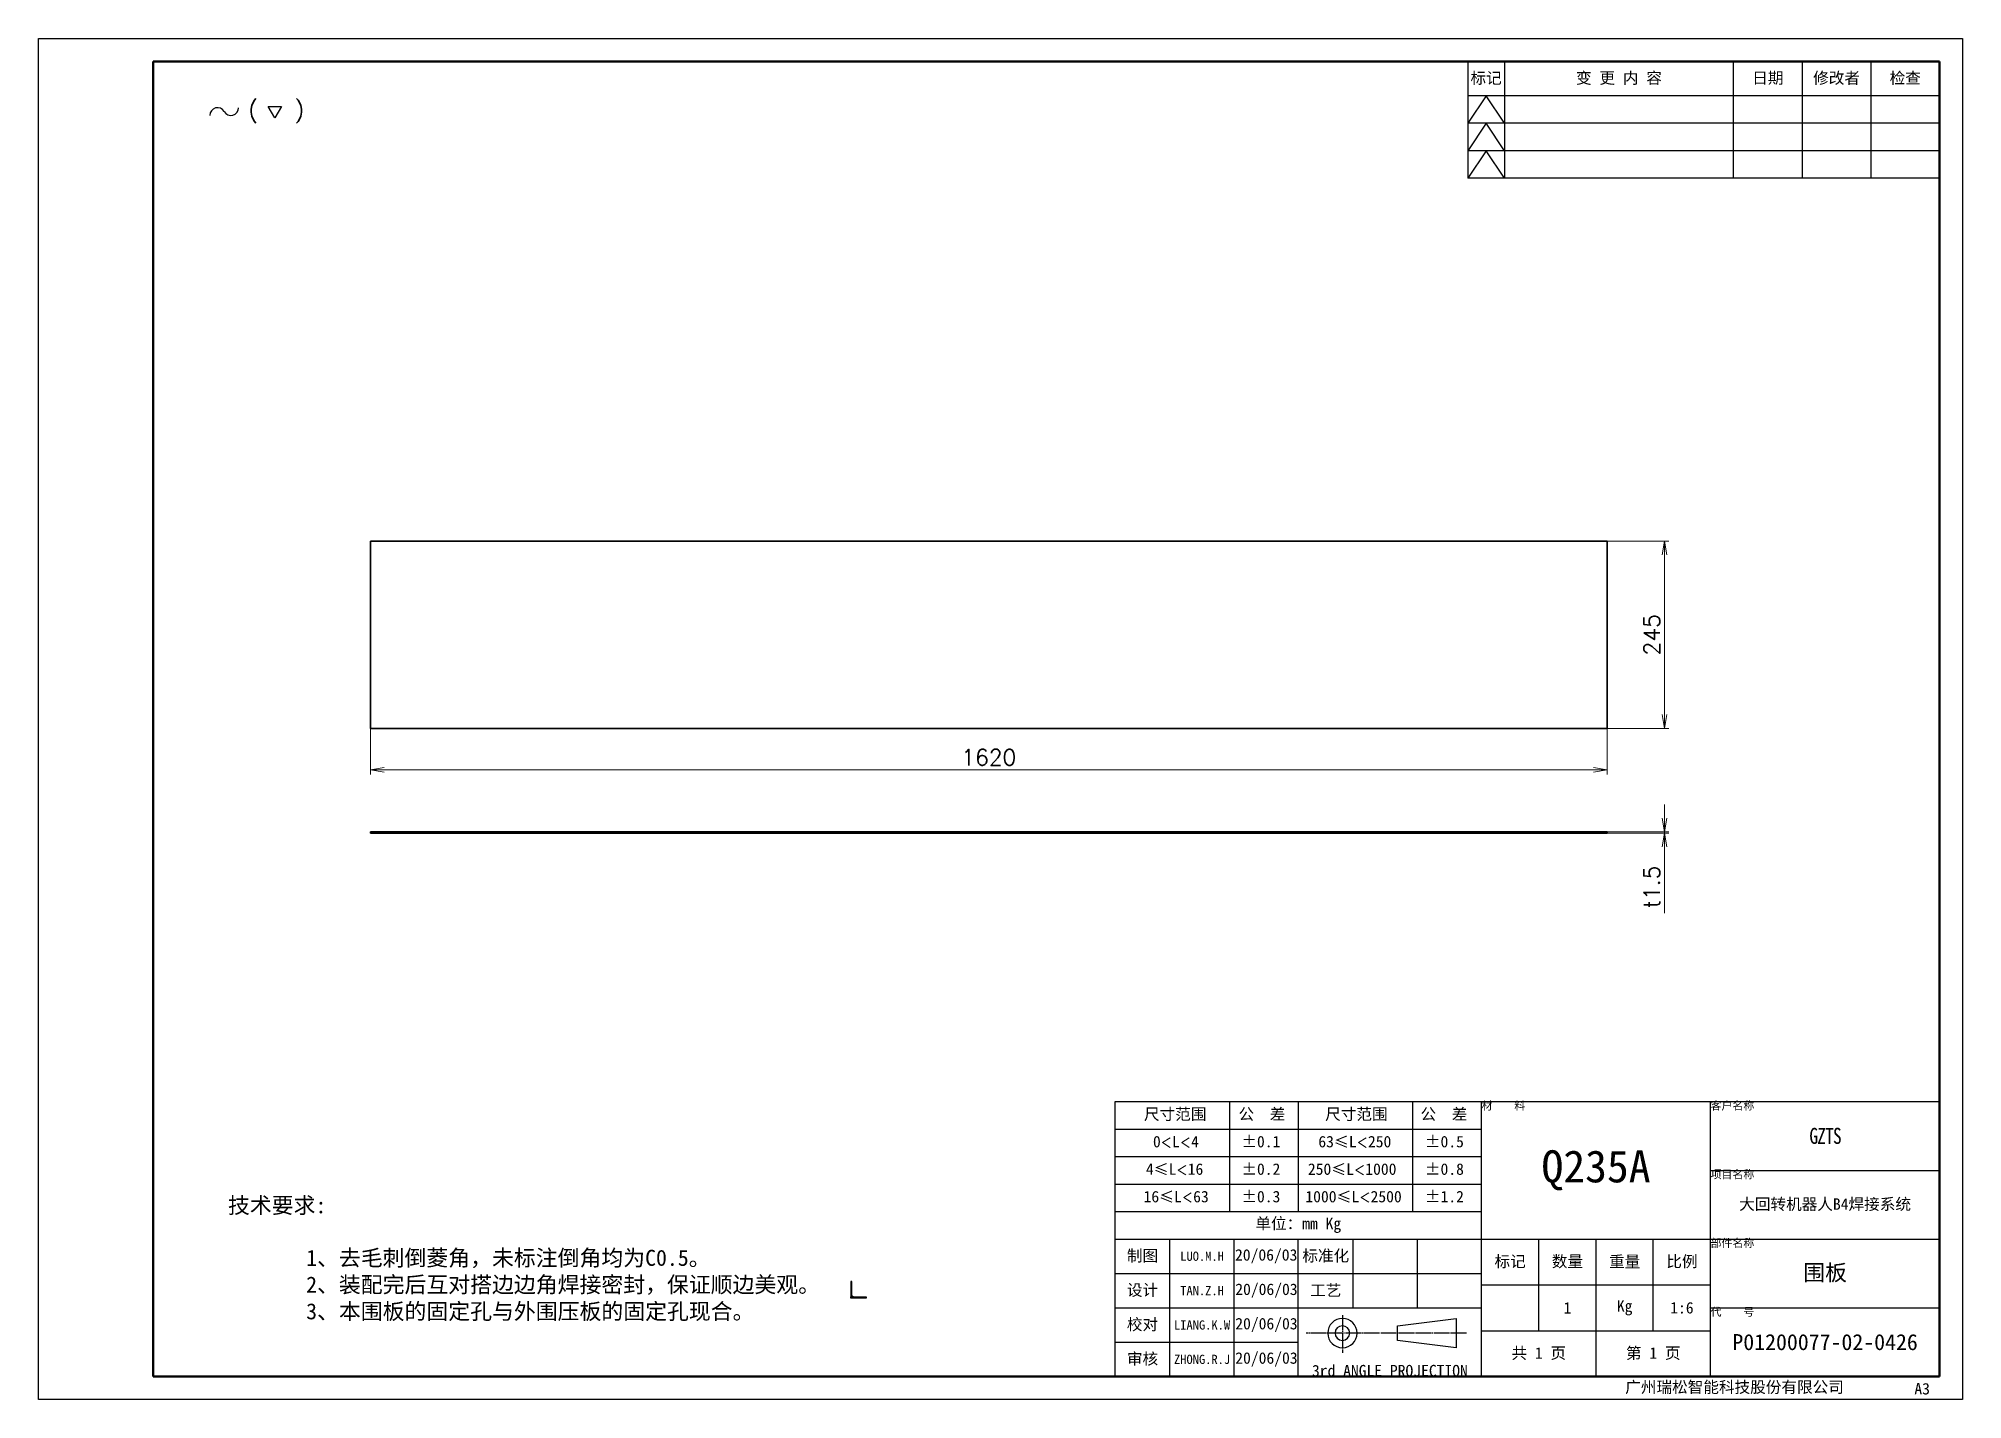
# Model space of a CAD drawing. Header units: millimetres. Extents: x -73083 to 81340, y -6859 to 6812.
# Drawn here: x 68608 to 71128, y -6850 to -5068 of the extents above; entities that cross this region are included whole.
import ezdxf

# ---------------------------------------------------------------- set-up
doc = ezdxf.new("R2010")
doc.units = ezdxf.units.MM
doc.linetypes.add('CENTER-HOKUTO', pattern=[23, 20, -1, 1, -1])
doc.layers.add('A3', color=7, linetype='Continuous', plot=False)
doc.layers.add('AM_VIS', color=7, linetype='Continuous', lineweight=50)
doc.layers.add('SOLID LINE', color=7, linetype='Continuous', lineweight=30)
doc.layers.add('title_frame', color=7, linetype='Continuous')
doc.layers.add('word_dim', color=253, linetype='Continuous')
doc.styles.get("Standard").update_dxf_attribs({"font": 'romans.shx', "bigfont": 'bigfont.shx'})
doc.dimstyles.new('STANDARD1-6', dxfattribs={"dimscale": 6, "dimtxt": 3.5, "dimasz": 3, "dimexe": 1, "dimexo": 0, "dimgap": 1, "dimtad": 3, "dimdsep": 46, "dimtxsty": 'Standard', "dimblk1": 'OPEN', "dimblk2": 'OPEN', "dimsah": 1, "dimcen": 0, "dimclrd": 256, "dimclre": 256, "dimclrt": 3, "dimazin": 2, "dimtfac": 1, "dimtmove": 0, "dimatfit": 3, "dimldrblk": 'OPEN', "dimfxl": 0, "dimtolj": 1, "dimlwd": 13, "dimlwe": 13, "dimarcsym": 0})

msp = doc.modelspace()

# ---------------------------------------------------------------- texts
at = {"layer": 'SOLID LINE', "ltscale": 0.5}
for s, insert, char_height, width, attachment_point in [('\\pt90;{\\fSimHei|b0|i0|c134|p2;\\C3;标记}', (70503.87261, -5120.73244), 15, 48, 5), ('\\pt90;{\\fSimHei|b0|i0|c134|p2;\\C3;变 更 内 容}', (70677.87261, -5120.73244), 15, 300, 5), ('\\pt90;{\\fSimHei|b0|i0|c134|p2;\\C3;日期}', (70872.87261, -5120.73244), 15, 90, 5), ('\\pt90;{\\fSimHei|b0|i0|c134|p2;\\C3;修改者}', (70962.87261, -5120.73244), 15, 90, 5), ('\\pt90;{\\fSimHei|b0|i0|c134|p2;\\C3;检查}', (71052.87261, -5120.73244), 15, 90, 5), ('\\pt90;{\\fSimHei|b0|i0|c134|p2;\\C3;尺寸范围}', (70055.79239, -6469.05882), 15, 271.809113, 1), ('\\pt90;{\\fSimHei|b0|i0|c134|p2;\\C3;公  差}', (70179.71483, -6469.05882), 15, 271.809113, 1), ('\\pt90;{\\fSimHei|b0|i0|c134|p2;\\C3;尺寸范围}', (70293.0771, -6469.05882), 15, 271.809113, 1), ('\\pt90;{\\fSimHei|b0|i0|c134|p2;\\C3;公  差}', (70418.10898, -6469.05882), 15, 271.809113, 1), ('{\\fSimHei|b0|i0|c134|p2;\\C3;材    料}', (70497.87261, -6460.23244), 10.5, 300, 1), ('\\pt63;{\\fSimHei|b0|i0|c134|p2;\\C3;客户名称}', (70797.87261, -6460.23244), 10.5, 300, 1), ('{\\fSimHei|b0|i0|c134|p2;\\W0.8;\\T0.9;\\C3;GZTS}', (70947.87261, -6505.23244), 21, 300, 5), ('\\pt90;{\\fSimHei|b0|i0|c134|p2;\\C3;0\\Fromans,bigfont|c134;\\H0.9583x;<\\fSimHei|b0|i0|c134|p2;\\H1.044x;L\\Fromans,bigfont|c134;\\H0.9583x;<\\fSimHei|b0|i0|c134|p2;\\H1.044x;4}', (70067.5558, -6505.05882), 15, 271.809113, 1), ('\\pt90;{\\fSimHei|b0|i0|c134|p2;\\C3;%%P0.1}', (70183.36666, -6505.05882), 15, 271.809113, 1), ('\\pt90;{\\fSimHei|b0|i0|c134|p2;\\C3;63\\H0.9583x;≤\\H1.044x;L\\Fromans,bigfont|c134;\\H0.9579x;<\\fSimHei|b0|i0|c134|p2;\\H1.044x;250}', (70284.1747, -6505.05882), 15, 271.809113, 1), ('\\pt90;{\\fSimHei|b0|i0|c134|p2;\\C3;%%P0.5}', (70423.78861, -6505.05882), 15, 271.809113, 1), ('\\pt252;{\\fSimHei|b0|i0|c134|p2;\\C3;Q235A}', (70647.87261, -6550.23244), 42, 300, 5), ('\\pt90;{\\fSimHei|b0|i0|c134|p2;\\C3;4\\H0.9583x;≤\\H1.043x;L\\Fromans,bigfont|c134;\\H0.9588x;<\\fSimHei|b0|i0|c134|p2;\\H1.043x;16}', (70058.3517, -6541.05882), 15, 271.809113, 1), ('\\pt90;{\\fSimHei|b0|i0|c134|p2;\\C3;%%P0.2}', (70183.36666, -6541.05882), 15, 271.809113, 1), ('\\pt90;{\\fSimHei|b0|i0|c134|p2;\\C3;250\\H0.9583x;≤\\H1.044x;L\\Fromans,bigfont|c134;\\H0.9579x;<\\fSimHei|b0|i0|c134|p2;\\H1.044x;1000}', (70270.47886, -6541.05882), 15, 271.809113, 1), ('\\pt90;{\\fSimHei|b0|i0|c134|p2;\\C3;%%P0.8}', (70423.78861, -6541.05882), 15, 271.809113, 1), ('\\pt63;{\\fSimHei|b0|i0|c134|p2;\\C3;项目名称}', (70797.87261, -6550.23244), 10.5, 300, 1), ('\\pt90;{\\fSimHei|b0|i0|c134|p2;\\C3;16\\H0.9583x;≤\\H1.044x;L\\Fromans,bigfont|c134;\\H0.9579x;<\\fSimHei|b0|i0|c134|p2;\\H1.044x;63}', (70055.26141, -6577.05882), 15, 271.809113, 1), ('\\pt90;{\\fSimHei|b0|i0|c134|p2;\\C3;%%P0.3}', (70183.36666, -6577.05882), 15, 271.809113, 1), ('\\pt90;{\\fSimHei|b0|i0|c134|p2;\\C3;%%P1.2}', (70423.78861, -6577.05882), 15, 271.809113, 1), ('\\pt126;{\\fSimHei|b0|i0|c134|p2;\\C3;技术要求:}', (68856.05465, -6585.44411), 21, 180.3631559, 1), ('{\\fSimHei|b0|i0|c134|p2;\\C3;大回转机器人B4焊接系统}', (70947.87261, -6595.23244), 15, 300, 5), ('\\pt90;{\\fSimHei|b0|i0|c134|p2;\\C3;单位：mm Kg}', (70257.87261, -6622.23244), 15, 480, 5), ('\\pt126;{\\fSimHei|b0|i0|c134|p2;\\C3;\\P1、去毛刺倒菱角，未标注倒角均为C0.5。\\P\\C6;2、装配完后互对搭边边角焊接密封，保证顺边美观。\\P\\pt252;3、本围板的固定孔与外围压板的固定孔现合。}', (68958.43282, -6619.22278), 21, 791.8773595, 1), ('\\pt90;{\\fSimHei|b0|i0|c134|p2;\\C3;制图}', (70053.87261, -6662.73244), 15, 72, 5), ('\\pt60;{\\fSimHei|b0|i0|c134|p2;\\C3;20/06/03}', (70215.87261, -6662.73244), 15, 84, 5), ('\\pt90;{\\fSimHei|b0|i0|c134|p2;\\C3;标准化}', (70293.87261, -6662.73244), 15, 72, 5), ('\\pt63;{\\fSimHei|b0|i0|c134|p2;\\C3;部件名称}', (70797.87261, -6640.23244), 10.5, 300, 1), ('\\pt288;{\\fSimHei|b0|i0|c134|p2;\\H0.8x;\\C3;LUO.M.H}', (70131.87261, -6662.73244), 15, 84, 5), ('\\pt90;{\\fSimHei|b0|i0|c134|p2;\\C3;标记}', (70535.37261, -6670.23244), 15, 75, 5), ('\\pt90;{\\fSimHei|b0|i0|c134|p2;\\C3;数量}', (70610.37261, -6670.23244), 15, 75, 5), ('\\pt90;{\\fSimHei|b0|i0|c134|p2;\\C3;重量}', (70685.37261, -6670.23244), 15, 75, 5), ('\\pt90;{\\fSimHei|b0|i0|c134|p2;\\C3;比例}', (70760.37261, -6670.23244), 15, 75, 5), ('{\\fSimHei|b0|i0|c134|p2;\\C3;围板}', (70947.87261, -6685.23244), 21, 300, 5), ('\\pt90;{\\fSimHei|b0|i0|c134|p2;\\C3;设计}', (70053.87261, -6707.73244), 15, 72, 5), ('\\pt288;{\\fSimHei|b0|i0|c134|p2;\\H0.8x;\\C3;TAN.Z.H}', (70131.87261, -6707.73244), 15, 84, 5), ('\\pt60;{\\fSimHei|b0|i0|c134|p2;\\C3;20/06/03}', (70216.17643, -6707.73244), 15, 83.3923715, 5), ('\\pt90;{\\fSimHei|b0|i0|c134|p2;\\C3;工艺}', (70293.87261, -6707.73244), 15, 72, 5), ('\\pt90;{\\fSimHei|b0|i0|c134|p2;\\C3;1}', (70610.37261, -6730.23244), 15, 75, 5), ('\\pt90;{\\fSimHei|b0|i0|c134|p2;\\C3;Kg}', (70685.37261, -6730.23244), 15, 75, 5), ('\\pt90;{\\fSimHei|b0|i0|c134|p2;\\C3;1:6}', (70760.37261, -6730.23244), 15, 75, 5), ('\\pt90;{\\fSimHei|b0|i0|c134|p2;\\C3;校对}', (70053.87261, -6752.73244), 15, 72, 5), ('\\pt288;{\\fSimHei|b0|i0|c134|p2;\\H0.8x;\\C3;LIANG.K.W}', (70131.87261, -6752.73244), 15, 84, 5), ('\\pt60;{\\fSimHei|b0|i0|c134|p2;\\C3;20/06/03}', (70216.17643, -6752.73244), 15, 83.3923715, 5), ('\\pt63;{\\fSimHei|b0|i0|c134|p2;\\C3;代    号}', (70797.87261, -6730.23244), 10.5, 300, 1), ('{\\fSimHei|b0|i0|c134|p2;\\C3;P01200077-02-0426}', (70947.87261, -6775.23244), 21, 300, 5), ('\\pt90;{\\fSimHei|b0|i0|c134|p2;\\C3;审核}', (70053.87261, -6797.73244), 15, 72, 5), ('\\pt288;{\\fSimHei|b0|i0|c134|p2;\\H0.8x;\\C3;ZHONG.R.J}', (70131.87261, -6797.73244), 15, 84, 5), ('\\pt60;{\\fSimHei|b0|i0|c134|p2;\\C3;20/06/03}', (70216.17643, -6797.73244), 15, 83.3923715, 5), ('\\pt90;{\\fSimHei|b0|i0|c134|p2;\\C3;共 1 页}', (70572.87261, -6790.23244), 15, 150, 5), ('\\pt90;{\\fSimHei|b0|i0|c134|p2;\\C3;第 1 页}', (70722.87261, -6790.23244), 15, 150, 5), ('{\\fSimHei|b0|i0|c134|p2;\\C3;3rd ANGLE PROJECTION}', (70377.87261, -6820.23244), 15, 240, 8), ('\\pt90;{\\fSimHei|b0|i0|c134|p2;\\C3;广州瑞松智能科技股份有限公司}', (70686.08429, -6826.44531), 15, 471.3708488, 1), ('\\pt90;{\\fSimHei|b0|i0|c134|p2;\\C3;A3}', (71064.80583, -6828.61687), 15, 471.3708488, 1)]:
    msp.add_mtext(s, dxfattribs=dict(at, insert=insert, char_height=char_height, width=width, attachment_point=attachment_point))
at = {"layer": 'SOLID LINE', "ltscale": 0.5, "insert": (70267.18667, -6577.05882), "char_height": 15, "width": 271.809113, "attachment_point": 1, "line_spacing_factor": 0.72}
msp.add_mtext('\\pt90;{\\fSimHei|b0|i0|c134|p2;\\C3;1000\\H0.9583x;≤\\H1.044x;L\\Fromans,bigfont|c134;\\H0.9579x;<\\fSimHei|b0|i0|c134|p2;\\H1.044x;2500}', dxfattribs=at)

# ---------------------------------------------------------------- blocks, each defined once
blk = doc.blocks.new('shiage0')
at = {"layer": 'word_dim', "color": 3, "linetype": 'Continuous'}
for centre, start, end in [((1.69, 0), 30, 180), ((4.61, 1.69), 210, 0)]:
    blk.add_arc(centre, 1.69, start, end, dxfattribs=at)
blk = doc.blocks.new('12')
at = {"layer": 'title_frame', "color": 3, "linetype": 'Continuous'}
blk.add_lwpolyline([(20.46, 3.03), (19.01, 5.53), (21.9, 5.53)], close=True, dxfattribs=at)
blk.add_blockref('shiage0', (6.23, 3.56), dxfattribs=at)
blk.add_text('(   )', height=3.5, dxfattribs=at).set_placement((14.64, 3.08))
blk = doc.blocks.new('_Open')
at = {"color": 0, "lineweight": -2}
for p, q in [((-1, 0.17), (0, 0)), ((-1, -0.17), (0, 0)), ((0, 0), (-1, 0))]:
    blk.add_line(p, q, dxfattribs=at)
blk = doc.blocks.new('*D690')
at = {"layer": 'DEFPOINTS', "color": 0, "linetype": 'Continuous', "ltscale": 5}
for p in [(69042.6, -5971.5), (70662.6, -5971.5), (70662.6, -6025.9)]:
    blk.add_point(p, dxfattribs=at)
at = {"layer": 'word_dim', "linetype": 'ByBlock', "lineweight": 13, "ltscale": 5}
for p, q in [((69042.6, -5971.5), (69042.6, -6031.9)), ((70662.6, -5971.5), (70662.6, -6031.9)), ((69060.6, -6025.9), (70644.6, -6025.9))]:
    blk.add_line(p, q, dxfattribs=at)
at = {"layer": 'word_dim', "linetype": 'Continuous', "lineweight": 13, "ltscale": 5, "xscale": 18, "yscale": 18, "zscale": 18, "rotation": 180}
blk.add_blockref('_Open', (69042.6, -6025.9), dxfattribs=at)
at = {"layer": 'word_dim', "linetype": 'Continuous', "lineweight": 13, "ltscale": 5, "xscale": 18, "yscale": 18, "zscale": 18}
blk.add_blockref('_Open', (70662.6, -6025.9), dxfattribs=at)
at = {"layer": 'word_dim', "color": 3, "linetype": 'Continuous', "ltscale": 5, "insert": (69852.6, -6009.4), "char_height": 21, "attachment_point": 5}
blk.add_mtext('\\A1;1620', dxfattribs=at)
blk = doc.blocks.new('*D691')
at = {"layer": 'DEFPOINTS', "color": 0, "linetype": 'Continuous', "ltscale": 5}
for p in [(70662.6, -5726.5), (70737.4, -5726.5), (70662, -5971.5)]:
    blk.add_point(p, dxfattribs=at)
at = {"layer": 'word_dim', "linetype": 'ByBlock', "lineweight": 13, "ltscale": 5}
for p, q in [((70662.6, -5726.5), (70743.4, -5726.5)), ((70737.4, -5953.5), (70737.4, -5744.5)), ((70662, -5971.5), (70743.4, -5971.5))]:
    blk.add_line(p, q, dxfattribs=at)
at = {"layer": 'word_dim', "linetype": 'Continuous', "lineweight": 13, "ltscale": 5, "xscale": 18, "yscale": 18, "zscale": 18}
for p, rotation in [((70737.4, -5726.5), 90), ((70737.4, -5971.5), 270)]:
    blk.add_blockref('_Open', p, dxfattribs=dict(at, rotation=rotation))
at = {"layer": 'word_dim', "color": 3, "linetype": 'Continuous', "ltscale": 5, "insert": (70720.9, -5849), "char_height": 21, "attachment_point": 5, "rotation": 90}
blk.add_mtext('\\A1;245', dxfattribs=at)
blk = doc.blocks.new('*D692')
at = {"layer": 'DEFPOINTS', "color": 0, "linetype": 'Continuous', "ltscale": 5}
for p in [(70662.6, -6107.1), (70662.6, -6108.6), (70737.4, -6108.6)]:
    blk.add_point(p, dxfattribs=at)
at = {"layer": 'word_dim', "linetype": 'ByBlock', "lineweight": 13, "ltscale": 5}
for p, q in [((70737.4, -6089.1), (70737.4, -6071.1)), ((70662.6, -6107.1), (70743.4, -6107.1)), ((70662.6, -6108.6), (70743.4, -6108.6)), ((70737.4, -6107.1), (70737.4, -6108.6)), ((70737.4, -6126.6), (70737.4, -6213.6))]:
    blk.add_line(p, q, dxfattribs=at)
at = {"layer": 'word_dim', "linetype": 'Continuous', "lineweight": 13, "ltscale": 5, "xscale": 18, "yscale": 18, "zscale": 18}
for p, rotation in [((70737.4, -6107.1), 270), ((70737.4, -6108.6), 90)]:
    blk.add_blockref('_Open', p, dxfattribs=dict(at, rotation=rotation))
at = {"layer": 'word_dim', "color": 3, "linetype": 'Continuous', "ltscale": 5, "insert": (70720.9, -6179.1), "char_height": 21, "attachment_point": 5, "rotation": 90}
blk.add_mtext('\\A1;{\\Fromans,bigfont|c134;t}1.5', dxfattribs=at)

# ---------------------------------------------------------------- dimensions: what is measured, and where the dimension line sits
at = {"layer": 'word_dim', "linetype": 'Continuous', "ltscale": 5}
dim = msp.add_linear_dim(base=(70737.40867, -5726.46291), p1=(70661.98863, -5971.46294), p2=(70662.61711, -5726.46291), angle=90, dimstyle='STANDARD1-6', dxfattribs=at)
dim.commit()
dim.dimension.update_dxf_attribs({"geometry": '*D691', "text_midpoint": (70720.90867, -5848.96293)})
dim = msp.add_linear_dim(base=(70662.61711, -6025.91944), p1=(69042.61711, -5971.46294), p2=(70662.61711, -5971.46294), dimstyle='STANDARD1-6', dxfattribs=at)
dim.commit()
dim.dimension.update_dxf_attribs({"geometry": '*D690', "text_midpoint": (69852.61711, -6009.41944)})
dim = msp.add_linear_dim(base=(70737.40867, -6108.64496), p1=(70662.61711, -6107.14496), p2=(70662.61711, -6108.64496), angle=90, text='{\\Fromans,bigfont|c134;t}<>', dimstyle='STANDARD1-6', dxfattribs=at)
dim.commit()
dim.dimension.update_dxf_attribs({"geometry": '*D692', "text_midpoint": (70720.90867, -6179.14496)})

# ---------------------------------------------------------------- hatches: boundary and pattern name
at = {"layer": 'word_dim', "linetype": 'Continuous', "ltscale": 5}
msp.add_hatch(color=3, dxfattribs=at).paths.add_polyline_path([(69673.21412, -6713.84883), (69673.21412, -6715.84253), (69675.22489, -6715.84253)])

# ---------------------------------------------------------------- linework, layer by layer
at = {"color": 7, "lineweight": 35}
for p, q in [((69042.61711, -5726.46291), (69042.61711, -5971.46294)), ((69042.61711, -5726.46291), (70662.61711, -5726.46291)), ((70662.61711, -5971.46294), (70662.61711, -5726.46291)), ((70662.61711, -5971.46294), (69042.61711, -5971.46294)), ((70662.61711, -6107.14496), (69042.61711, -6107.14042)), ((70662.61711, -6108.64496), (69042.61711, -6108.64042))]:
    msp.add_line(p, q, dxfattribs=at)
at = {"color": 7, "lineweight": 35, "ltscale": 0.0375}
for p, q in [((69042.61711, -6108.64042), (69042.61711, -6107.14042)), ((70662.61711, -6108.64496), (70662.61711, -6107.14496))]:
    msp.add_line(p, q, dxfattribs=at)
at = {"layer": 'A3', "linetype": 'Continuous'}
msp.add_lwpolyline([(68607.87261, -5068.23244), (71127.87261, -5068.23244), (71127.87261, -6850.23244), (68607.87261, -6850.23244)], close=True, dxfattribs=at)
at = {"layer": 'AM_VIS', "linetype": 'Continuous'}
for p, q in [((71097.87261, -5098.23244), (68757.87261, -5098.23244)), ((68757.87261, -6820.23244), (68757.87261, -5098.23244)), ((71097.87261, -6820.23244), (71097.87261, -5098.23244)), ((71097.87261, -6820.23244), (68757.87261, -6820.23244))]:
    msp.add_line(p, q, dxfattribs=at)
at = {"layer": 'title_frame', "linetype": 'Continuous'}
for p, q in [((70479.87261, -5098.23244), (70479.87261, -5251.23244)), ((70527.87261, -5098.23244), (70527.87261, -5251.23244)), ((70827.87261, -5251.23244), (70827.87261, -5098.23244)), ((70917.87261, -5098.23244), (70917.87261, -5251.23244)), ((71007.87261, -5098.23244), (71007.87261, -5251.23244)), ((71097.87261, -5251.23244), (71097.87261, -5098.23244)), ((71097.87261, -5143.23244), (70479.87261, -5143.23244)), ((70503.87261, -5143.23244), (70479.87261, -5179.23244)), ((70527.87261, -5179.23244), (70503.87261, -5143.23244)), ((71097.87261, -5179.23244), (70479.87261, -5179.23244)), ((70503.87261, -5179.23244), (70479.87261, -5215.23244)), ((70527.87261, -5215.23244), (70503.87261, -5179.23244)), ((71097.87261, -5215.23244), (70479.87261, -5215.23244)), ((70503.87261, -5215.23244), (70479.87261, -5251.23244)), ((70527.87261, -5251.23244), (70503.87261, -5215.23244)), ((71097.87261, -5251.23244), (70479.87261, -5251.23244)), ((70017.87261, -6460.23244), (71097.87261, -6460.23244)), ((70017.87261, -6820.23244), (70017.87261, -6460.23244)), ((70167.87261, -6460.23244), (70167.87261, -6604.23244)), ((70257.87261, -6460.23244), (70257.87261, -6604.23244)), ((70407.87261, -6604.23244), (70407.87261, -6460.23244)), ((70497.87261, -6820.23244), (70497.87261, -6460.23244)), ((70797.87261, -6820.23244), (70797.87261, -6460.23244)), ((71097.87261, -6820.23244), (71097.87261, -6460.23244)), ((70017.87261, -6496.23244), (70497.87261, -6496.23244)), ((70017.87261, -6532.23244), (70497.87261, -6532.23244)), ((70797.87261, -6550.23244), (71097.87261, -6550.23244)), ((70017.87261, -6568.23244), (70497.87261, -6568.23244)), ((70017.87261, -6604.23244), (70497.87261, -6604.23244)), ((70017.87261, -6640.23244), (71097.87261, -6640.23244)), ((70089.87261, -6820.23244), (70089.87261, -6640.23244)), ((70173.87261, -6820.23244), (70173.87261, -6640.23244)), ((70173.87261, -6820.23244), (70173.87261, -6640.23244)), ((70173.87261, -6820.23244), (70173.87261, -6640.23244)), ((70257.87261, -6820.23244), (70257.87261, -6640.23244)), ((70329.87261, -6730.23244), (70329.87261, -6640.23244)), ((70413.87261, -6730.23244), (70413.87261, -6640.23244)), ((70572.87261, -6760.23244), (70572.87261, -6640.23244)), ((70647.87261, -6820.23244), (70647.87261, -6640.23244)), ((70722.87261, -6760.23244), (70722.87261, -6640.23244)), ((70017.87261, -6685.23244), (70497.87261, -6685.23244)), ((70497.87261, -6700.23244), (70797.87261, -6700.23244)), ((70017.87261, -6730.23244), (70497.87261, -6730.23244)), ((70797.87261, -6730.23244), (71097.87261, -6730.23244)), ((70017.87261, -6775.23244), (70257.87261, -6775.23244)), ((70497.87261, -6760.23244), (70797.87261, -6760.23244)), ((70017.87261, -6820.23244), (71097.87261, -6820.23244)), ((70017.87261, -6820.23244), (71097.87261, -6820.23244))]:
    msp.add_line(p, q, dxfattribs=at)
at = {"layer": 'title_frame', "color": 2, "linetype": 'CENTER-HOKUTO'}
for p, q in [((70315.67952, -6739.72193), (70315.67952, -6789.33473)), ((70478.31312, -6763.33793), (70268.26512, -6763.33793))]:
    msp.add_line(p, q, dxfattribs=at)
at = {"layer": 'title_frame', "color": 3, "linetype": 'Continuous'}
for p, q in [((70387.67952, -6753.73793), (70464.47952, -6744.13793)), ((70464.47952, -6744.13793), (70464.47952, -6782.53793)), ((70387.67952, -6772.93793), (70387.67952, -6753.73793)), ((70464.47952, -6782.53793), (70387.67952, -6772.93793))]:
    msp.add_line(p, q, dxfattribs=at)
for radius in [19.2, 9.6]:
    msp.add_arc((70315.67952, -6763.33793), radius, 0, 359.98938268, dxfattribs=at)
at = {"layer": 'word_dim', "color": 3, "linetype": 'Continuous', "ltscale": 5}
for p, q in [((69671.71412, -6695.84253), (69671.71412, -6715.84253)), ((69673.21412, -6695.84253), (69671.71412, -6695.84253)), ((69673.21412, -6715.84253), (69673.21412, -6695.84253)), ((69671.71412, -6715.84253), (69673.21412, -6715.84253)), ((69671.71412, -6715.84253), (69691.71412, -6715.84253)), ((69671.71412, -6717.34253), (69671.71412, -6715.84253)), ((69691.71412, -6717.34253), (69671.71412, -6717.34253)), ((69673.21412, -6713.84883), (69675.22489, -6715.84253)), ((69673.21412, -6713.84883), (69675.22489, -6715.84253)), ((69675.22489, -6715.84253), (69673.21412, -6715.84253)), ((69691.71412, -6715.84253), (69691.71412, -6717.34253))]:
    msp.add_line(p, q, dxfattribs=at)

# ---------------------------------------------------------------- block references
at = {"layer": 'word_dim', "color": 3, "linetype": 'Continuous', "ltscale": 5, "xscale": 6, "yscale": 6, "zscale": 6}
msp.add_blockref('12', (68794.79303, -5190.37166), dxfattribs=at)

msp.set_redraw_order([(e.dxf.handle, doc.entitydb.next_handle()) for e in msp.query("TEXT MTEXT ATTDEF DIMENSION ARC_DIMENSION")])  # texts and dimensions are drawn at this point

doc.saveas('drawing.dxf')
